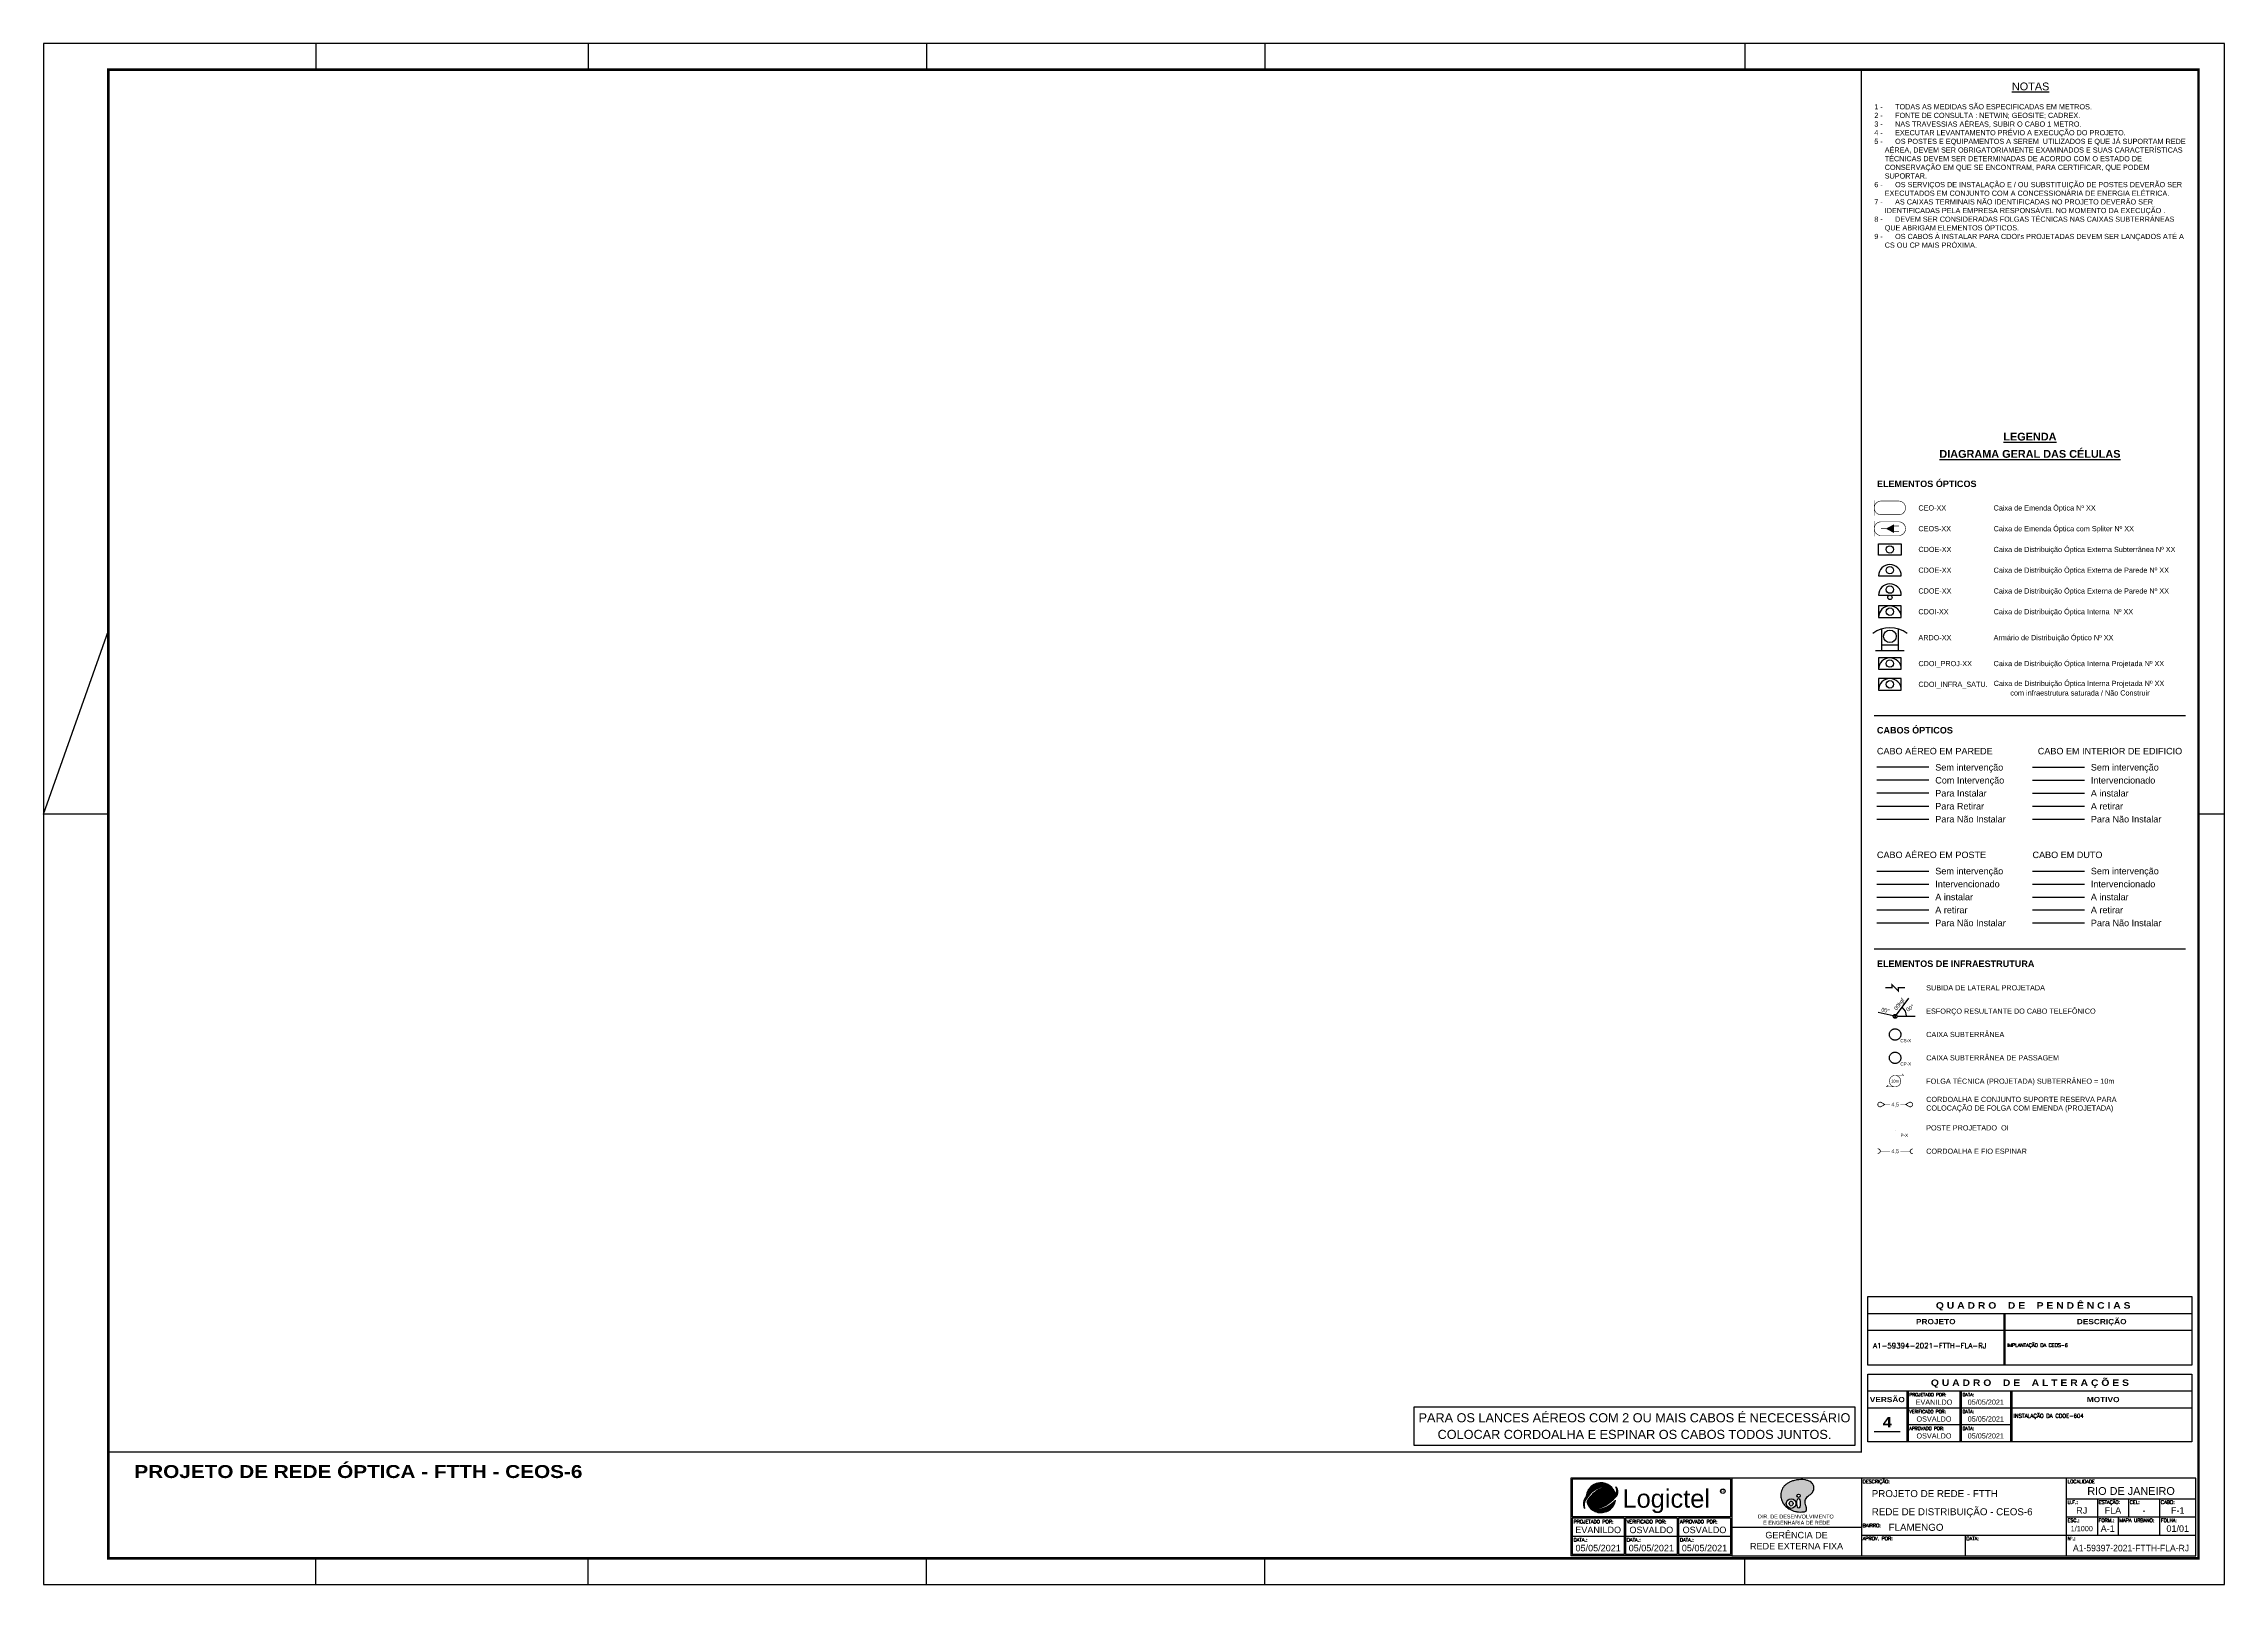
# Model space of a CAD drawing. Extents: x 255 to 1836, y -45 to 1302.
# Drawn here: x 1003.103 to 1003.944, y 714.462 to 715.056 of the extents above; entities that cross this region are included whole.
import ezdxf
from ezdxf.enums import TextEntityAlignment as Align

# ---------------------------------------------------------------- set-up
doc = ezdxf.new("R2010")
doc.units = 0
for name, pattern in [('DASHED', [0.75, 0.5, -0.25]), ('DIVIDE', [1.25, 0.5, -0.25, 0, -0.25, 0, -0.25]), ('DOT', [0.25, 0, -0.25]), ('PHANTOM2', [1.25, 0.625, -0.125, 0.125, -0.125, 0.125, -0.125])]:
    doc.linetypes.add(name, pattern=pattern)
for name, color, linetype in [('10.3 - Caixas Subterrâneas', 1, 'Continuous'), ('20.1 - CEO', 1, 'Continuous'), ('20.2 - CEOS', 1, 'Continuous'), ('20.3 - CDOE - Fachada', 1, 'Continuous'), ('20.3 - CDOE - Poste', 1, 'Continuous'), ('20.3 - CDOE - Subterrânea', 1, 'Continuous'), ('20.4 - CDOI', 1, 'Continuous'), ('20.5 - ARDO', 1, 'Continuous'), ('30.1 - Cabo Subterrâneo', 1, 'Continuous'), ('30.2 - Cabo Aéreo - Poste', 1, 'FENCELINE1'), ('30.3 - Cabo Aéreo - Parede', 1, 'DIVIDE'), ('30.4 - Cabo em Interior do edifício', 1, 'DOT'), ('40.1 - Folga Técnica', 1, 'Continuous'), ('40.2 - Subida Lateral', 5, 'Continuous'), ('70.0 - Formato', 7, 'Continuous')]:
    doc.layers.add(name, color=color, linetype=linetype)
doc.layers.add('40.3 - Cordoalha - Suporte', color=7, linetype='Continuous', lineweight=25)
doc.layers.add('Postes', color=1, linetype='Continuous', lineweight=0)
doc.styles.add('ARIAL', font='arial.ttf')
doc.styles.add('HMS', font='ariblk.ttf')
doc.styles.add('NORMOGRAFO', font='arial.ttf')
doc.styles.add('ROMANS', font='romans')
doc.styles.get("Standard").update_dxf_attribs({"font": 'arial.ttf'})
doc.linetypes.add('FENCELINE1', pattern='A,0.25,-0.1,[133,ltypeshp.shx,S=0.1,R=0,X=-0.1,Y=0],-0.1,1', length=1.45)

# ---------------------------------------------------------------- blocks, each defined once
blk = doc.blocks.new('FORMATO A1')
at = {"layer": '70.0 - Formato'}
for p, q in [((-736, 594), (-736, 584)), ((-631, 594), (-631, 584)), ((-500.5, 594), (-500.5, 584)), ((-370, 594), (-370, 584)), ((-185, 594), (-185, 584)), ((-841, 297), (-816, 367.71)), ((-816, 297), (-841, 297)), ((0, 297), (-10, 297)), ((-736, 0), (-736, 10)), ((-631, 0), (-631, 10)), ((-500.5, 0), (-500.5, 10)), ((-370, 0), (-370, 10)), ((-185, 0), (-185, 10))]:
    blk.add_line(p, q, dxfattribs=at)
blk.add_lwpolyline([(-841, 0), (0, 0), (0, 594), (-841, 594)], close=True, dxfattribs=at)
at = {"layer": '70.0 - Formato', "const_width": 1}
blk.add_lwpolyline([(-10, 584), (-10, 10), (-816, 10), (-816, 584)], close=True, dxfattribs=at)
blk = doc.blocks.new('S_LOGO_OI')
h = blk.add_hatch(color=40)
edge = h.paths.add_edge_path()
edge.add_spline(control_points=[(2.67, 0.14), (2.37, -0.08), (1.9, -0.44), (1.59, -1.2), (1.65, -1.84), (1.76, -2.38), (1.94, -2.78), (1.98, -3.16), (2, -3.51), (1.86, -3.87), (1.4, -4.02), (0.78, -4.03), (0.01, -4.06), (-0.77, -3.89), (-1.51, -3.69), (-2.32, -3.31), (-3.12, -2.73), (-3.8, -1.98), (-4.12, -1.24), (-4.3, -0.75), (-4.47, -0.06), (-4.38, 0.94), (-3.95, 2.03), (-3.28, 2.72), (-2.69, 3.14), (-2.04, 3.52), (-1.33, 3.72), (-0.77, 3.9), (0.18, 4.01), (1.18, 4.09), (2.27, 3.81), (2.89, 3.56), (3.43, 3.17), (3.65, 2.71), (3.84, 2.16), (3.83, 1.63), (3.62, 1.06), (3.34, 0.66), (3.03, 0.35), (2.78, 0.22), (2.67, 0.14)], knot_values=[0, 0, 0, 0, 1.60434, 2.417191, 3.427595, 4.282808, 4.776746, 5.304182, 5.888771, 6.258406, 6.858137, 7.79129, 8.986195, 10.124242, 11.187857, 12.242908, 13.953784, 15.414161, 16.515391, 17.349188, 17.675853, 19.552021, 21.515531, 22.568638, 23.63245, 24.621084, 25.782718, 26.745347, 27.142653, 29.870543, 31.004649, 31.921532, 32.709589, 33.801391, 34.042471, 35.192333, 35.971461, 36.628871, 37.254359, 37.836911, 37.836911, 37.836911, 37.836911], degree=3, periodic=0)
h.paths.add_polyline_path([(0.41, 0, -1), (-0.41, 0, -1)], flags=16)
edge = h.paths.add_edge_path(flags=16)
edge.add_ellipse((0.01, -1.9), major_axis=(-0.02, 1.2), ratio=0.361305, start_angle=0, end_angle=360)
h.paths.add_polyline_path([(-0.63, -1.92, -1), (-3.04, -1.92, -1)], flags=16)
edge = h.paths.add_edge_path(flags=0)
edge.add_ellipse((-1.84, -1.92), major_axis=(0, 0.619), ratio=0.758294, start_angle=0, end_angle=360)
at = {"color": 40}
for centre, radius in [((0, 0), 0.411), ((-1.84, -1.92), 1.2)]:
    blk.add_circle(centre, radius, dxfattribs=at)
blk.add_ellipse((-1.84, -1.92), major_axis=(0, 0.619), ratio=0.758294, start_param=-3.141592653589792, end_param=3.141592653589792, dxfattribs=at)
blk.add_ellipse((0.01, -1.9), major_axis=(-0.02, 1.2), ratio=0.361305, dxfattribs=at)
at = {"color": 40, "start_tangent": (-0.800898, -0.598801), "end_tangent": (-0.800898, -0.598801)}
blk.add_spline([(2.67, 0.14), (1.86, -0.64), (1.65, -1.17), (1.67, -1.87), (1.8, -2.46), (1.92, -2.78), (1.98, -3.15), (1.97, -3.55), (1.86, -3.79), (1.48, -3.97), (0.83, -4.03), (0, -4.02), (-0.79, -3.88), (-1.5, -3.67), (-2.17, -3.36), (-3.14, -2.66), (-3.81, -1.88), (-4.14, -1.18), (-4.33, -0.63), (-4.38, -0.41), (-4.32, 0.9), (-3.77, 2.16), (-3.27, 2.7), (-2.67, 3.14), (-2.06, 3.48), (-1.29, 3.74), (-0.64, 3.91), (-0.36, 3.95), (1.54, 3.97), (2.32, 3.78), (2.9, 3.52), (3.34, 3.18), (3.72, 2.52), (3.77, 2.36), (3.78, 1.56), (3.59, 1.04), (3.33, 0.67), (3.01, 0.36), (2.67, 0.14)], degree=3, dxfattribs=at)
blk = doc.blocks.new('CARIMBO_FTTH')
at = {"layer": '70.0 - Formato'}
for p, q in [((-190, 41), (-252, 41)), ((-252, 40.99), (-252, 11)), ((-251.5, 40.5), (-251.5, 26)), ((-190.5, 40.5), (-251.5, 40.5)), ((-190.5, 40.5), (-190.5, 26)), ((-140, 41), (-140, 11)), ((-61, 41), (-61, 11)), ((-190.5, 26), (-251.5, 26)), ((-251.5, 25.5), (-251.5, 11.5)), ((-231.5, 25.5), (-251.5, 25.5)), ((-231.5, 25.5), (-231.5, 11.5)), ((-211, 25.5), (-231, 25.5)), ((-231, 25.5), (-231, 11.5)), ((-211, 25.5), (-211, 11.5)), ((-210.5, 25.5), (-210.5, 11.5)), ((-190.5, 25.5), (-210.5, 25.5)), ((-190.5, 25.5), (-190.5, 11.5)), ((-61, 33), (-11, 33)), ((-61, 26), (-11, 26)), ((-49, 33), (-49, 19)), ((-41, 26), (-41, 19)), ((-37, 33), (-37, 26)), ((-25, 33), (-25, 19)), ((-231.5, 18.5), (-251.5, 18.5)), ((-211, 18.5), (-231, 18.5)), ((-190.5, 18.5), (-210.5, 18.5)), ((-190, 22), (-140, 22)), ((-140, 19), (-61, 19)), ((-100, 19), (-100, 11)), ((-61, 19), (-11, 19)), ((-190, 11), (-252, 11)), ((-231.5, 11.5), (-251.5, 11.5)), ((-211, 11.5), (-231, 11.5)), ((-190.5, 11.5), (-210.5, 11.5))]:
    blk.add_line(p, q, dxfattribs=at)
blk.add_lwpolyline([(-11, 41), (-190, 41), (-190, 11), (-11, 11)], close=True, dxfattribs=at)
at = {"layer": '70.0 - Formato', "color": 5}
blk.add_circle((-193.42, 35.93), 0.862, dxfattribs=at)
for centre, radius, start, end in [((-243.02, 31.14), 4.15, 138.8731, 206.316), ((-245.28, 32.69), 1.21, 98.92595, 194.21747), ((-237.94, 28.16), 10, 96.05872, 145.27634), ((-236.28, 26.84), 11.58, 103.56236, 148.40623), ((-245.48, 32.8), 1.32, 82.28724, 115.57828), ((-245.28, 32.69), 1.71, 82.7718, 107.68631), ((-245.28, 32.69), 1.96, 77.98073, 98.11627), ((-245.28, 32.69), 2.21, 74.21614, 91.06761), ((-245.28, 32.69), 2.46, 71.12943, 85.63965), ((-245.28, 32.69), 2.7, 68.51647, 81.23623), ((-245.28, 32.69), 2.95, 66.24868, 77.53409), ((-245.28, 32.69), 3.2, 64.24059, 74.33782), ((-245.28, 32.69), 3.45, 62.433, 71.52048), ((-245.28, 32.69), 3.7, 60.78348, 68.99523), ((-245.28, 32.69), 3.94, 59.26076, 66.70029), ((-249.66, 46.36), 18.8, 289.03257, 322.01754), ((-246.78, 44.18), 15.92, 281.7955, 319.3124), ((-245.28, 32.69), 4.19, 57.84128, 64.59031), ((-245.28, 32.69), 4.44, 56.53098, 62.63114), ((-245.28, 32.69), 4.69, 55.28748, 60.7965), ((-245.28, 32.69), 4.94, 54.05632, 59.06577), ((-245.28, 32.69), 5.18, 52.95247, 57.42255), ((-245.28, 32.69), 5.43, 51.81368, 55.85358), ((-245.28, 32.69), 5.68, 50.73829, 54.34802), ((-245.28, 32.69), 5.93, 49.69602, 52.8969), ((-245.28, 32.69), 6.18, 48.67128, 51.49271), ((-245.28, 32.69), 6.43, 47.67291, 50.12912), ((-245.28, 32.69), 6.67, 46.69463, 48.80072), ((-240.42, 33.4), 5.75, 14.04556, 92.82305), ((-245.28, 32.69), 7.91, 42.08175, 54.59364), ((-245.28, 32.69), 6.92, 45.73559, 47.50287), ((-245.28, 32.69), 7.17, 44.79771, 46.23155), ((-245.28, 32.69), 8.16, 41.19637, 52.27311), ((-245.28, 32.69), 7.42, 43.88002, 44.98324), ((-245.28, 32.69), 8.41, 38.51667, 49.86832), ((-245.28, 32.69), 7.67, 42.98029, 43.75485), ((-245.28, 32.69), 8.66, 37.61933, 47.36074), ((-245.28, 32.69), 7.91, 40.34657, 42.07999), ((-236.48, 25.82), 12.31, 93.02599, 103.02532), ((-245.28, 32.69), 8.16, 39.42527, 41.19354), ((-234.61, 25.29), 13.07, 101.10647, 109.92768), ((-245.28, 32.69), 7.91, 349.38749, 38.13745), ((-245.28, 32.69), 8.91, 36.7319, 44.72629), ((-245.28, 32.69), 8.16, 351.21745, 37.54521), ((-245.28, 32.69), 8.41, 352.96142, 36.95211), ((-245.28, 32.69), 9.15, 35.85319, 41.93242), ((-245.28, 32.69), 8.66, 354.62903, 36.35798), ((-245.28, 32.69), 8.91, 356.22849, 35.76267), ((-245.28, 32.69), 9.4, 34.98212, 38.93275), ((-245.28, 32.69), 9.15, 357.76689, 35.16603), ((-245.28, 32.69), 9.4, 359.25035, 34.5679), ((-245.28, 32.69), 9.65, 34.11768, 35.65687), ((-245.28, 32.69), 9.65, 0.6842, 33.96813), ((-245.28, 32.69), 9.9, 2.07315, 31.98748), ((-245.28, 32.69), 10.15, 3.42132, 27.69919), ((-245.28, 32.69), 10.4, 4.73239, 22.22709), ((-245.28, 32.69), 10.64, 5.98442, 12.01606), ((-236.77, 36.31), 2.46, 321.50163, 32.2059), ((-236.5, 35.72), 2.63, 312.59994, 46.45436), ((-245.28, 32.69), 10.89, 7.10461, 12.57708), ((-245.28, 32.69), 11.14, 8.46711, 14.15122), ((-245.28, 32.69), 11.39, 10.17296, 16.2532), ((-245.28, 32.69), 11.64, 12.4736, 19.75702), ((-245.28, 32.69), 11.88, 16.73843, 21.24846), ((-245.28, 32.69), 2.46, 219.75513, 228.77221), ((-245.28, 32.69), 2.21, 212.06984, 224.24529), ((-245.28, 32.69), 2.7, 226.29546, 232.85438), ((-245.28, 32.69), 2.95, 232.07791, 236.62253), ((-245.28, 32.69), 1.96, 202.51291, 219.06934), ((-245.28, 32.69), 3.2, 237.33604, 240.16542), ((-245.28, 32.69), 1.71, 189.38218, 212.90009), ((-242.74, 30.5), 4.17, 144.48319, 196.79653), ((-245.28, 32.69), 3.45, 242.22339, 243.54643), ((-245.28, 32.69), 1.46, 165.1628, 205.09296), ((-245.28, 32.69), 0.966, 116.98189, 175.69632), ((-245.28, 32.69), 4.69, 303.62137, 308.86235), ((-245.28, 32.69), 4.94, 311.19565, 317.37368), ((-240.44, 33.4), 5.74, 258.78034, 349.96536), ((-245.28, 32.69), 5.18, 317.0217, 323.59964), ((-245.28, 32.69), 5.43, 321.8309, 328.55441), ((-245.28, 32.69), 5.68, 325.95546, 332.70736), ((-245.28, 32.69), 5.93, 329.58093, 336.37854), ((-245.28, 32.69), 6.18, 332.82383, 339.61454), ((-245.28, 32.69), 6.43, 335.7631, 342.54815), ((-245.28, 32.69), 6.67, 338.45517, 345.21739), ((-245.28, 32.69), 6.92, 340.942, 347.64311), ((-245.28, 32.69), 8.16, 324.47858, 342.88604), ((-245.28, 32.69), 7.17, 343.25575, 349.89346), ((-245.28, 32.69), 8.41, 326.89867, 344.74153), ((-245.28, 32.69), 7.42, 345.42171, 351.97126), ((-245.28, 32.69), 8.66, 329.42344, 346.53252), ((-245.28, 32.69), 7.67, 347.46012, 353.86131), ((-243.84, 41.2), 12.63, 300.21657, 315.82674), ((-245.28, 32.69), 8.91, 332.07762, 348.26615), ((-245.28, 32.69), 9.15, 334.89486, 349.94865), ((-245.28, 32.69), 9.4, 337.92321, 351.58544), ((-245.28, 32.69), 9.65, 341.23623, 353.18135), ((-245.28, 32.69), 9.9, 344.95765, 354.74066), ((-245.28, 32.69), 10.15, 349.32924, 356.26718), ((-245.28, 32.69), 10.4, 354.97934, 357.76436)]:
    blk.add_arc(centre, radius, start, end, dxfattribs=at)
at = {"layer": '70.0 - Formato', "color": 140}
for centre, radius, start, end in [((-240.42, 33.4), 5.75, 148.98494, 175.25702), ((-245.28, 32.69), 2.46, 85.76565, 105.03974), ((-245.28, 32.69), 2.7, 81.3448, 101.6508), ((-245.28, 32.69), 2.95, 77.62943, 98.59797), ((-245.28, 32.69), 3.2, 74.42267, 95.79516), ((-245.28, 32.69), 3.45, 71.59676, 93.18231), ((-245.28, 32.69), 2.21, 268.00945, 52.49188), ((-245.28, 32.69), 2.46, 271.66038, 51.7312), ((-245.28, 32.69), 2.7, 274.91661, 51.00898), ((-245.28, 32.69), 2.95, 277.88715, 50.31532), ((-245.28, 32.69), 3.2, 280.64568, 49.64341), ((-245.28, 32.69), 3.45, 283.24412, 48.98835), ((-234.61, 25.29), 13.07, 129.11022, 136.64861), ((-240.73, 33.07), 5.3, 209.19566, 227.76383)]:
    blk.add_arc(centre, radius, start, end, dxfattribs=at)
at = {"layer": '70.0 - Formato', "color": 4}
for centre, radius, start, end in [((-245.48, 32.8), 1.32, 117.18456, 120.02506), ((-245.28, 32.69), 1.71, 109.02661, 118.95243), ((-245.28, 32.69), 1.96, 98.30485, 113.41588), ((-245.28, 32.69), 2.21, 91.21808, 108.8936), ((-234.61, 25.29), 13.07, 136.72516, 149.72851), ((-245.28, 32.69), 1.21, 243.43363, 56.39847), ((-245.28, 32.69), 1.46, 252.3064, 55.20363), ((-245.28, 32.69), 1.71, 258.73162, 54.19665), ((-245.28, 32.69), 1.96, 263.79405, 53.30587), ((-240.73, 33.07), 5.3, 193.01014, 209.09156), ((-245.28, 32.69), 0.966, 232.59436, 57.9267), ((-245.28, 32.69), 0.718, 230.38476, 60.13629), ((-245.28, 32.69), 0.47, 226.40042, 64.12064), ((-245.28, 32.69), 0.222, 214.39803, 76.12302)]:
    blk.add_arc(centre, radius, start, end, dxfattribs=at)
at = {"layer": '70.0 - Formato', "color": 150}
for centre, radius, start, end in [((-240.42, 33.4), 5.75, 124.82176, 148.69363), ((-245.28, 32.69), 3.7, 69.06432, 90.716), ((-245.28, 32.69), 3.94, 66.76326, 88.36385), ((-245.28, 32.69), 4.19, 64.64798, 86.10106), ((-245.28, 32.69), 4.44, 62.68415, 83.90814), ((-245.28, 32.69), 4.69, 60.84536, 81.76941), ((-245.28, 32.69), 4.94, 59.11093, 79.67196), ((-245.28, 32.69), 3.7, 285.72041, 48.34657), ((-245.28, 32.69), 5.18, 57.46437, 77.6049), ((-245.28, 32.69), 3.94, 288.10312, 47.71538), ((-245.28, 32.69), 5.43, 55.89236, 75.5588), ((-245.28, 32.69), 4.19, 290.41444, 47.09269), ((-245.28, 32.69), 4.44, 292.67205, 46.47691), ((-236.48, 25.82), 12.31, 114.67771, 122.93533), ((-234.61, 25.29), 13.07, 120.23021, 128.99456), ((-245.28, 32.69), 4.44, 56.14245, 56.49369), ((-245.28, 32.69), 4.69, 54.68329, 55.24821), ((-245.28, 32.69), 4.94, 53.30833, 54.02573), ((-245.28, 32.69), 4.69, 308.95332, 45.86672), ((-245.28, 32.69), 5.18, 52.00473, 52.86236), ((-245.28, 32.69), 5.43, 50.76208, 51.73729), ((-245.28, 32.69), 4.94, 317.46455, 45.2611), ((-245.28, 32.69), 5.18, 323.61274, 44.65918), ((-245.28, 32.69), 5.43, 328.58971, 44.06027), ((-240.73, 33.07), 5.3, 227.96961, 237.90423), ((-243.84, 41.2), 12.63, 271.35467, 286.40042), ((-240.44, 33.4), 5.74, 237.21606, 258.63121), ((-245.28, 32.69), 4.69, 294.82819, 299.24464), ((-245.28, 32.69), 4.94, 296.93676, 305.02573), ((-245.28, 32.69), 5.18, 299.01452, 309.88709), ((-245.28, 32.69), 5.43, 301.07099, 314.10912), ((-245.28, 32.69), 5.68, 303.11464, 317.8567), ((-245.28, 32.69), 5.93, 305.15316, 321.23671)]:
    blk.add_arc(centre, radius, start, end, dxfattribs=at)
at = {"layer": '70.0 - Formato', "color": 160}
for centre, radius, start, end in [((-240.42, 33.4), 5.75, 93.34911, 124.54914), ((-245.28, 32.69), 5.68, 54.38402, 73.52533), ((-245.28, 32.69), 5.93, 52.93033, 71.49687), ((-245.28, 32.69), 6.18, 51.52376, 69.46629), ((-245.28, 32.69), 6.43, 50.15796, 67.42673), ((-245.28, 32.69), 6.67, 48.82748, 65.37136), ((-245.28, 32.69), 6.92, 47.52769, 63.29318), ((-245.28, 32.69), 7.17, 46.25454, 61.18482), ((-245.28, 32.69), 5.68, 49.57183, 50.70419), ((-236.48, 25.82), 12.31, 103.18607, 114.61923), ((-245.28, 32.69), 7.42, 45.0045, 59.03829), ((-245.28, 32.69), 5.93, 48.42692, 49.64752), ((-245.28, 32.69), 6.18, 47.32144, 48.63493), ((-234.61, 25.29), 13.07, 110.0066, 120.09844), ((-245.28, 32.69), 5.68, 332.78353, 43.46375), ((-245.28, 32.69), 7.67, 43.77447, 56.84465), ((-245.28, 32.69), 6.43, 46.25039, 47.64592), ((-245.28, 32.69), 5.93, 336.44189, 42.86913), ((-245.28, 32.69), 6.67, 45.20952, 46.68949), ((-245.28, 32.69), 6.18, 339.69828, 42.27597), ((-245.28, 32.69), 6.43, 342.61239, 41.68387), ((-245.28, 32.69), 6.92, 44.19522, 45.73293), ((-245.28, 32.69), 6.67, 345.24776, 41.09253), ((-245.28, 32.69), 7.17, 43.20433, 44.79555), ((-245.28, 32.69), 6.92, 347.6752, 40.50162), ((-245.28, 32.69), 7.42, 42.23413, 43.87897), ((-245.28, 32.69), 7.17, 349.92412, 39.91089), ((-245.28, 32.69), 7.67, 41.28224, 42.9791), ((-245.28, 32.69), 7.42, 352.04811, 39.3201), ((-245.28, 32.69), 7.67, 354.01904, 38.72902), ((-245.28, 32.69), 6.18, 307.19376, 324.32315), ((-245.28, 32.69), 6.43, 309.24341, 327.16973), ((-245.28, 32.69), 6.67, 311.30902, 329.81683), ((-245.28, 32.69), 6.92, 313.39768, 332.29569), ((-243.84, 41.2), 12.63, 286.44165, 300.06937), ((-245.28, 32.69), 7.17, 315.51688, 334.63102), ((-245.28, 32.69), 7.42, 317.67474, 336.84274), ((-245.28, 32.69), 7.67, 319.88035, 338.94715), ((-245.28, 32.69), 7.91, 322.14417, 340.9578)]:
    blk.add_arc(centre, radius, start, end, dxfattribs=at)
at = {"layer": '70.0 - Formato', "color": 0, "xscale": 1.55, "yscale": 1.55, "zscale": 1.55}
blk.add_blockref('S_LOGO_OI', (-164.23, 34.15), dxfattribs=at)
at = {"layer": '70.0 - Formato', "color": 5, "linetype": 'DASHED', "style": 'NORMOGRAFO'}
blk.add_text('Logictel', height=7.018, dxfattribs=at).set_placement((-232.14, 29.57))
at = {"layer": '70.0 - Formato', "color": 5, "linetype": 'DASHED'}
blk.add_text('R', height=1.12, dxfattribs=at).set_placement((-193.42, 35.93), align=Align.MIDDLE_CENTER)
at = {"layer": '70.0 - Formato', "style": 'ROMANS'}
for s, p in [('DESCRIÇÃO:', (-139.5, 38.99)), ('LOCALIDADE', (-60.5, 39)), ('U.F.:', (-60.5, 31)), ('ESC.:', (-60.5, 24)), ('ESTAÇÃO:', (-48.5, 31)), ('FORM.:', (-48.5, 24)), ('MAPA URBANO:', (-40.5, 24)), ('CEL:', (-36.5, 31)), ('CABO:', (-24.5, 31)), ('FOLHA:', (-24.5, 24)), ('PROJETADO POR:', (-251, 23.5)), ('DATA.:', (-251, 16.5)), ('VERIFICADO POR:', (-230.5, 23.5)), ('DATA.:', (-230.5, 16.5)), ('APROVADO POR:', (-210, 23.5)), ('DATA.:', (-210, 16.5)), ('APROV. POR:', (-139.5, 17)), ('BAIRRO:', (-139.5, 22)), ('DATA:', (-99.5, 17)), ('Nº.:', (-60.5, 17))]:
    blk.add_text(s, height=1.35, dxfattribs=at).set_placement(p)
at = {"layer": '70.0 - Formato', "style": 'NORMOGRAFO'}
for s, p in [('DIR. DE DESENVOLVIMENTO ', (-165, 25.4)), ('E ENGENHARIA DE REDE', (-165, 23))]:
    blk.add_text(s, height=1.5, dxfattribs=at).set_placement(p, align=Align.CENTER)
blk.add_text('GERÊNCIA DE', height=2.5, dxfattribs=at).set_placement((-165, 17), align=Align.BOTTOM_CENTER)
blk.add_text('REDE EXTERNA FIXA', height=2.5, dxfattribs=at).set_placement((-165, 16), align=Align.TOP_CENTER)
at = {"layer": '70.0 - Formato', "color": 7, "style": 'NORMOGRAFO', "flags": 8}
for tag, p in [('TITULO_1', (-136, 35)), ('TITULO_2', (-136, 28)), ('BAIRRO', (-129.5, 22))]:
    blk.add_attdef(tag, text='', height=2.7, dxfattribs=at).set_placement(p, align=Align.MIDDLE_LEFT)
for tag, height, p in [('LOCALIDADE', 3, (-36, 36)), ('UF', 2.5, (-55, 28.5)), ('SIGLA', 2.5, (-43, 28.5)), ('CELULA', 2.5, (-31, 28.5)), ('CABO', 2.5, (-18, 28.5)), ('PROJETISTA', 2.5, (-241.5, 21)), ('VERIFICADOR', 2.5, (-221, 21)), ('APROVACAO', 2.5, (-200.5, 21)), ('ESC', 2, (-55, 21.5)), ('FORMATO', 2.5, (-45, 21.5)), ('MUB', 2.5, (-33, 21.5)), ('FOLHA', 2.5, (-18, 21.5)), ('DATA_PROJ', 2.5, (-241.5, 14)), ('DATA_VERIF', 2.5, (-221, 14)), ('DATA_APROV', 2.5, (-200.5, 14))]:
    blk.add_attdef(tag, text='', height=height, dxfattribs=at).set_placement(p, align=Align.MIDDLE_CENTER)
at = {"layer": '70.0 - Formato', "color": 7, "style": 'NORMOGRAFO', "width": 0.95, "flags": 8}
blk.add_attdef('DESENHO', text='', height=2.5, dxfattribs=at).set_placement((-36, 14), align=Align.MIDDLE_CENTER)
blk = doc.blocks.new('QUADRO_REV')
at = {"layer": '70.0 - Formato'}
for p, q in [((-12.5, 74.5), (-137.5, 74.5)), ((-137.5, 68), (-12.5, 68)), ((-122.5, 74.5), (-122.5, 55)), ((-122, 74.5), (-122, 55)), ((-102, 74.5), (-102, 55)), ((-101.5, 74.5), (-101.5, 55)), ((-82.5, 74.5), (-82.5, 55)), ((-82, 74.5), (-82, 55)), ((-102, 61.5), (-122, 61.5)), ((-82.49, 61.5), (-101.5, 61.5))]:
    blk.add_line(p, q, dxfattribs=at)
at = {"layer": '70.0 - Formato', "color": 7}
blk.add_line((-135, 59), (-125, 59), dxfattribs=at)
at = {"layer": '70.0 - Formato'}
blk.add_lwpolyline([(-137.5, 55), (-137.5, 81), (-12.5, 81), (-12.5, 55)], close=True, dxfattribs=at)
at = {"layer": '70.0 - Formato', "color": 0}
blk.add_lwpolyline([(-82, 68), (-12.5, 68), (-12.5, 55), (-82, 55)], close=True, dxfattribs=at)
at = {"layer": '70.0 - Formato', "style": 'HMS'}
for s, height, p in [('Q U A D R O    D E    A L T E R A Ç Õ E S', 2.5, (-75, 77.75)), ('VERSÃO', 2, (-130, 71.25)), ('MOTIVO', 2, (-46.75, 71.25))]:
    blk.add_text(s, height=height, dxfattribs=at).set_placement(p, align=Align.MIDDLE_CENTER)
at = {"layer": '70.0 - Formato', "style": 'ROMANS'}
for s, p in [('PROJETADO POR:', (-121.5, 72.5)), ('DATA:', (-101, 72.5)), ('VERIFICADO POR:', (-121.5, 66)), ('APROVADO POR:', (-121.5, 59.5)), ('DATA:', (-101, 66)), ('DATA:', (-101, 59.5))]:
    blk.add_text(s, height=1.25, dxfattribs=at).set_placement(p)
at = {"layer": '70.0 - Formato', "color": 7, "style": 'NORMOGRAFO', "flags": 8}
for tag, p in [('PROJETISTA', (-112, 70.25)), ('DATA_PROJ', (-92, 70.25)), ('VERIFICADOR', (-112, 63.75)), ('DATA_VERIF', (-92, 63.75)), ('APROVACAO', (-112, 57.25)), ('DATA_APROV', (-92, 57.25))]:
    blk.add_attdef(tag, text='', height=2, dxfattribs=at).set_placement(p, align=Align.MIDDLE_CENTER)
at = {"layer": '70.0 - Formato', "style": 'HMS', "flags": 8}
blk.add_attdef('VERSAO', text='', height=4, dxfattribs=at).set_placement((-130, 62.5), align=Align.MIDDLE_CENTER)
at = {"layer": '70.0 - Formato', "style": 'ROMANS', "flags": 8}
blk.add_attdef('MOTIVO_001', (-81.29, 64.21), '', height=1.5, dxfattribs=at)
blk = doc.blocks.new('S_CEO')
at = {"color": 0, "const_width": 0.1}
blk.add_lwpolyline([(2.75, -1.35), (2.75, 0, 0.414214), (1.55, 1.2), (-1.55, 1.2, 1), (-1.55, -1.2), (1.55, -1.2, 0.414214), (2.75, 0), (2.75, 1.35)], format="xyb", dxfattribs=at)
blk = doc.blocks.new('S_CEOS')
at = {"color": 0, "const_width": 0.1}
blk.add_lwpolyline([(2.75, -1.35), (2.75, 0, 0.414214), (1.55, 1.2), (-1.55, 1.2, 1), (-1.55, -1.2), (1.55, -1.2, 0.414214), (2.75, 0), (2.75, 1.35)], format="xyb", dxfattribs=at)
for points in [[(-0.7, 0.45), (-1.6, 0.45)], [(-0.7, 0), (1.55, 0)], [(-0.7, -0.45), (-1.6, -0.45)]]:
    blk.add_lwpolyline(points, dxfattribs=at)
at = {"color": 0}
blk.add_lwpolyline([(0.7, 0, 0, 1.5, 0), (-0.7, 0, 1.47, 1.47, 0)], format="xyseb", dxfattribs=at)
blk = doc.blocks.new('S_CDOE_F')
at = {"color": 0}
blk.add_lwpolyline([(-2, 0), (2, 0, 1)], format="xyb", close=True, dxfattribs=at)
blk.add_circle((0, 1), 0.65, dxfattribs=at)
blk = doc.blocks.new('S_CDOE_P')
at = {"color": 0}
blk.add_lwpolyline([(-2, 0.375), (2, 0.375, 1)], format="xyb", close=True, dxfattribs=at)
for centre, radius in [((0, 1.375), 0.65), ((0, 1.375), 0.65), ((0, 0), 0.375)]:
    blk.add_circle(centre, radius, dxfattribs=at)
blk = doc.blocks.new('S_CDOE_S')
at = {"color": 0}
blk.add_lwpolyline([(-1, 2), (1, 2), (1, -2), (-1, -2)], close=True, dxfattribs=at)
blk.add_circle((0, 0), 0.65, dxfattribs=at)
blk = doc.blocks.new('S_CDOI')
at = {"color": 0}
blk.add_lwpolyline([(-2, -1), (2, -1), (2, 1), (-2, 1)], close=True, dxfattribs=at)
blk.add_circle((0, 0), 0.65, dxfattribs=at)
blk.add_arc((0, -1), 2, 0, 180, dxfattribs=at)
blk = doc.blocks.new('S_ARDO')
for p, q in [((-1.5, 1), (1.5, 1)), ((-2.5, 0), (2.5, 0))]:
    blk.add_line(p, q)
at = {"color": 0}
blk.add_lwpolyline([(-1.5, 3.77), (-1.5, 0), (1.5, 0), (1.5, 3.77)], dxfattribs=at)
blk.add_circle((0, 2.5), 1.1, dxfattribs=at)
blk.add_arc((0, -1), 5, 53.1301, 126.8699, dxfattribs=at)
blk = doc.blocks.new('MHMX')
at = {"layer": '10.3 - Caixas Subterrâneas', "linetype": 'PHANTOM2'}
blk.add_circle((0, 0), 1, dxfattribs=at)
blk = doc.blocks.new('S_FOLGA')
at = {"color": 0, "const_width": 0.1}
for points in [[(0, 1, -1), (0, -1), (-1.5, -1), (-1.2, -0.7)], [(0, -1, -1), (0, 1), (1.5, 1), (1.2, 1.3)]]:
    blk.add_lwpolyline(points, format="xyb", dxfattribs=at)
blk = doc.blocks.new('pole_pole')
at = {"layer": 'Postes', "color": 1, "linetype": 'PHANTOM2'}
blk.add_lwpolyline([(0, 0), (0, 0)], dxfattribs=at)
blk.add_lwpolyline([(0, 0), (0, 0)], dxfattribs=at)
at = {"layer": 'Postes', "color": 1}
blk.add_circle((0, 0), 0.00000987, dxfattribs=at)
blk = doc.blocks.new('S_ESPINAR')
at = {"const_width": 0.15}
blk.add_lwpolyline([(0.18, 0.39, -1.732051), (0.18, -0.39), (-0.5, 0)], format="xyb", close=True, dxfattribs=at)
blk = doc.blocks.new('S_SUPORTE')
at = {"color": 0, "const_width": 0.1}
blk.add_lwpolyline([(0, 0), (-1, 0)], dxfattribs=at)
at = {"color": 0}
blk.add_lwpolyline([(0.52, 0.4, 0.15, 0.15, 1.175638), (0.48, -0.45, 0.139, 0.139, 0)], format="xyseb", dxfattribs=at)
blk = doc.blocks.new('LEGENDA')
at = {"layer": '30.1 - Cabo Subterrâneo', "color": 7, "ltscale": 5}
blk.add_line((-74, 275), (-54, 275), dxfattribs=at)
at = {"layer": '30.1 - Cabo Subterrâneo', "color": 5, "ltscale": 5}
blk.add_line((-74, 270), (-54, 270), dxfattribs=at)
at = {"layer": '30.1 - Cabo Subterrâneo', "color": 1, "ltscale": 5}
blk.add_line((-74, 265), (-54, 265), dxfattribs=at)
at = {"layer": '30.1 - Cabo Subterrâneo', "color": 3, "ltscale": 5}
blk.add_line((-74, 260), (-54, 260), dxfattribs=at)
at = {"layer": '30.1 - Cabo Subterrâneo', "color": 6, "ltscale": 5}
blk.add_line((-74, 255), (-54, 255), dxfattribs=at)
at = {"layer": '30.2 - Cabo Aéreo - Poste', "color": 7, "ltscale": 5}
blk.add_line((-134, 275), (-114, 275), dxfattribs=at)
at = {"layer": '30.2 - Cabo Aéreo - Poste', "color": 5, "ltscale": 5}
blk.add_line((-134, 270), (-114, 270), dxfattribs=at)
at = {"layer": '30.2 - Cabo Aéreo - Poste', "color": 1, "ltscale": 5}
blk.add_line((-134, 265), (-114, 265), dxfattribs=at)
at = {"layer": '30.2 - Cabo Aéreo - Poste', "color": 3, "ltscale": 5}
blk.add_line((-134, 260), (-114, 260), dxfattribs=at)
at = {"layer": '30.2 - Cabo Aéreo - Poste', "color": 6, "ltscale": 5}
blk.add_line((-134, 255), (-114, 255), dxfattribs=at)
at = {"layer": '30.3 - Cabo Aéreo - Parede', "color": 7, "ltscale": 5}
blk.add_lwpolyline([(-114, 315), (-134, 315)], dxfattribs=at)
at = {"layer": '30.3 - Cabo Aéreo - Parede', "color": 5, "ltscale": 5}
blk.add_lwpolyline([(-114, 310), (-134, 310)], dxfattribs=at)
at = {"layer": '30.3 - Cabo Aéreo - Parede', "color": 1, "ltscale": 5}
blk.add_lwpolyline([(-114, 305), (-134, 305)], dxfattribs=at)
at = {"layer": '30.3 - Cabo Aéreo - Parede', "color": 3, "ltscale": 5}
blk.add_lwpolyline([(-134, 300), (-114, 300)], dxfattribs=at)
at = {"layer": '30.3 - Cabo Aéreo - Parede', "color": 6, "ltscale": 5}
blk.add_lwpolyline([(-134, 295), (-114, 295)], dxfattribs=at)
at = {"layer": '30.4 - Cabo em Interior do edifício', "color": 7, "ltscale": 5}
blk.add_line((-74, 315), (-54, 315), dxfattribs=at)
at = {"layer": '30.4 - Cabo em Interior do edifício', "color": 5, "ltscale": 5}
blk.add_line((-74, 310), (-54, 310), dxfattribs=at)
at = {"layer": '30.4 - Cabo em Interior do edifício', "color": 1, "ltscale": 5}
blk.add_line((-74, 305), (-54, 305), dxfattribs=at)
at = {"layer": '30.4 - Cabo em Interior do edifício', "color": 3, "ltscale": 5}
blk.add_line((-74, 300), (-54, 300), dxfattribs=at)
at = {"layer": '30.4 - Cabo em Interior do edifício', "color": 6, "ltscale": 5}
blk.add_line((-74, 295), (-54, 295), dxfattribs=at)
at = {"layer": '40.2 - Subida Lateral', "const_width": 0.5}
blk.add_lwpolyline([(-123.21, 230), (-125.71, 230), (-125.71, 228.75), (-128.21, 231.25), (-128.21, 230), (-130.71, 230)], dxfattribs=at)
at = {"layer": '40.3 - Cordoalha - Suporte'}
for points, const_width in [([(-128.95, 185), (-131.45, 185)], 0.15), ([(-124.95, 185), (-122.45, 185)], 0.15), ([(-128.95, 167), (-132.2, 167)], 0.2), ([(-124.95, 167), (-121.7, 167)], 0.2)]:
    blk.add_lwpolyline(points, dxfattribs=dict(at, const_width=const_width))
at = {"layer": '70.0 - Formato'}
for p, q in [((-135, 335), (-15, 335)), ((-135, 245), (-15, 245))]:
    blk.add_line(p, q, dxfattribs=at)
at = {"layer": '70.0 - Formato', "color": 1}
for p, q in [((-127.69, 219.17), (-133.54, 220.53)), ((-127.49, 219.53), (-126.43, 218.48)), ((-126.43, 219.53), (-127.49, 218.47)), ((-126.51, 219.6), (-121.68, 225.98)), ((-126.21, 219), (-119.21, 219))]:
    blk.add_line(p, q, dxfattribs=at)
blk.add_circle((-126.96, 219), 0.75, dxfattribs=at)
at = {"layer": '70.0 - Formato', "color": 7}
blk.add_arc((-126.96, 219), 4.41, 359.96378, 52.8766, dxfattribs=at)
at = {"color": 0}
for name, p, xscale, yscale, zscale in [('S_ESPINAR', (-131.95, 185), -2, -2, -2), ('S_ESPINAR', (-121.95, 185), 2, 2, 2), ('S_SUPORTE', (-132.7, 167), -2, -2, -2), ('S_SUPORTE', (-121.2, 167), 2, 2, 2)]:
    blk.add_blockref(name, p, dxfattribs=dict(at, xscale=xscale, yscale=yscale, zscale=zscale))
at = {"xscale": 2.2, "yscale": 2.2, "zscale": 2.2}
blk.add_blockref('pole_pole', (-126.91, 175.08), dxfattribs=at)
at = {"layer": '10.3 - Caixas Subterrâneas', "xscale": 2.2, "yscale": 2.2, "zscale": 2.2}
for p in [(-127, 212), (-127, 203)]:
    blk.add_blockref('MHMX', p, dxfattribs=at)
at = {"layer": '20.1 - CEO', "xscale": -2.2, "yscale": -2.2, "zscale": -2.2}
blk.add_blockref('S_CEO', (-129, 415), dxfattribs=at)
at = {"layer": '20.2 - CEOS', "xscale": 2.2, "yscale": 2.2, "zscale": 2.2, "rotation": 180}
blk.add_blockref('S_CEOS', (-129, 407), dxfattribs=at)
at = {"layer": '20.3 - CDOE - Fachada', "xscale": 2.2, "yscale": 2.2, "zscale": 2.2}
blk.add_blockref('S_CDOE_F', (-129, 388.8), dxfattribs=at)
at = {"layer": '20.3 - CDOE - Poste', "xscale": 2.2, "yscale": 2.2, "zscale": 2.2}
blk.add_blockref('S_CDOE_P', (-129, 380.48), dxfattribs=at)
at = {"layer": '20.3 - CDOE - Subterrânea', "xscale": 2.2, "yscale": 2.2, "zscale": 2.2, "rotation": 270}
blk.add_blockref('S_CDOE_S', (-129, 399), dxfattribs=at)
at = {"layer": '20.4 - CDOI', "xscale": 2.2, "yscale": 2.2, "zscale": 2.2}
blk.add_blockref('S_CDOI', (-129, 375), dxfattribs=at)
at = {"layer": '20.4 - CDOI', "color": 8, "xscale": 2.2, "yscale": 2.2, "zscale": 2.2}
blk.add_blockref('S_CDOI', (-129, 355), dxfattribs=at)
at = {"layer": '20.4 - CDOI', "color": 6, "xscale": 2.2, "yscale": 2.2, "zscale": 2.2}
blk.add_blockref('S_CDOI', (-129, 347), dxfattribs=at)
at = {"layer": '20.5 - ARDO', "xscale": 2.2, "yscale": 2.2, "zscale": 2.2}
blk.add_blockref('S_ARDO', (-129, 360), dxfattribs=at)
at = {"layer": '40.1 - Folga Técnica', "xscale": 2.2, "yscale": 2.2, "zscale": 2.2}
blk.add_blockref('S_FOLGA', (-127, 194), dxfattribs=at)
at = {"style": 'ARIAL'}
blk.add_text('SUBIDA DE LATERAL PROJETADA ', height=2, dxfattribs=at).set_placement((-115, 230), align=Align.MIDDLE_LEFT)
at = {"color": 1, "style": 'ARIAL'}
blk.add_text('P-X', height=1.25, dxfattribs=at).set_placement((-124.91, 172.5))
at = {"layer": '10.3 - Caixas Subterrâneas', "color": 5, "style": 'ARIAL'}
for s, p in [('CS-X', (-124.96, 209)), ('CP-X', (-124.96, 200))]:
    blk.add_text(s, height=1.25, dxfattribs=at).set_placement(p)
at = {"layer": '40.1 - Folga Técnica', "style": 'ARIAL'}
blk.add_text('10m', height=1.15, dxfattribs=at).set_placement((-126.96, 194), align=Align.MIDDLE_CENTER)
at = {"layer": '40.3 - Cordoalha - Suporte', "style": 'ARIAL'}
for p in [(-126.95, 185), (-126.95, 167)]:
    blk.add_text('4,5', height=1.5, dxfattribs=at).set_placement(p, align=Align.MIDDLE_CENTER)
at = {"layer": '70.0 - Formato', "style": 'ARIAL'}
for s, height, p in [('CEO-XX', 2, (-118, 415)), ('Caixa de Emenda Óptica Nº XX ', 2, (-89, 415)), ('CEOS-XX', 2, (-118, 407)), ('Caixa de Emenda Óptica com Spliter Nº XX ', 2, (-89, 407)), ('CDOE-XX', 2, (-118, 399)), ('Caixa de Distribuição Óptica Externa Subterrânea Nº XX ', 2, (-89, 399)), ('CDOE-XX', 2, (-118, 391)), ('Caixa de Distribuição Óptica Externa de Parede Nº XX', 2, (-89, 391)), ('CDOE-XX', 2, (-118, 383)), ('Caixa de Distribuição Óptica Externa de Parede Nº XX', 2, (-89, 383)), ('CDOI-XX', 2, (-118, 375)), ('Caixa de Distribuição Óptica Interna  Nº XX', 2, (-89, 375)), ('ARDO-XX', 2, (-118, 365)), ('Armário de Distribuição Óptico Nº XX', 2, (-89, 365)), ('CDOI_PROJ-XX ', 2, (-118, 355)), ('Caixa de Distribuição Óptica Interna Projetada Nº XX ', 2, (-89, 355)), ('CDOI_INFRA_SATU.', 2, (-118, 347)), ('Sem intervenção', 2.5, (-111.5, 315)), ('Com Intervenção', 2.5, (-111.5, 310)), ('Sem intervenção', 2.5, (-51.5, 315)), ('Intervencionado', 2.5, (-51.5, 310)), ('Para Instalar', 2.5, (-111.5, 305)), ('A instalar', 2.5, (-51.5, 305)), ('Para Retirar', 2.5, (-111.5, 300)), ('Para Não Instalar', 2.5, (-111.5, 295)), ('A retirar', 2.5, (-51.5, 300)), ('Para Não Instalar', 2.5, (-51.5, 295)), ('Sem intervenção', 2.5, (-111.5, 275)), ('Intervencionado', 2.5, (-111.5, 270)), ('Sem intervenção', 2.5, (-51.5, 275)), ('Intervencionado', 2.5, (-51.5, 270)), ('A instalar', 2.5, (-111.5, 265)), ('A retirar', 2.5, (-111.5, 260)), ('A instalar', 2.5, (-51.5, 265)), ('A retirar', 2.5, (-51.5, 260)), ('Para Não Instalar', 2.5, (-111.5, 255)), ('Para Não Instalar', 2.5, (-51.5, 255)), ('ESFORÇO RESULTANTE DO CABO TELEFÔNICO', 2, (-115, 221)), ('CAIXA SUBTERRÂNEA ', 2, (-115, 212)), ('CAIXA SUBTERRÂNEA DE PASSAGEM ', 2, (-115, 203)), ('FOLGA TÉCNICA (PROJETADA) SUBTERRÂNEO = 10m ', 2, (-115, 194)), ('POSTE PROJETADO  OI ', 2, (-115, 176)), ('CORDOALHA E FIO ESPINAR ', 2, (-115, 167))]:
    blk.add_text(s, height=height, dxfattribs=at).set_placement(p, align=Align.MIDDLE_LEFT)
for s, p in [('CABO AÉREO EM PAREDE', (-134, 320)), ('CABO EM INTERIOR DE EDIFICIO', (-71.96, 320)), ('CABO AÉREO EM POSTE', (-134, 280)), ('CABO EM DUTO', (-74, 280))]:
    blk.add_text(s, height=2.5, dxfattribs=at).set_placement(p)
at = {"layer": '70.0 - Formato', "color": 7, "style": 'NORMOGRAFO'}
for s, rotation, p in [('00°', 348.19171, (-132.41, 220.91, 108.22)), ('00kgf', 52.99999, (-126.4, 221.2, 108.22)), ('00°', 32.49215, (-122.13, 220.75, 108.22))]:
    blk.add_text(s, height=1.5, rotation=rotation, dxfattribs=at).set_placement(p)
at = {"layer": '70.0 - Formato', "insert": (-75, 444), "char_height": 3, "attachment_point": 2, "style": 'ARIAL'}
blk.add_mtext_dynamic_manual_height_columns('{\\fArial|b1|i0|c0|p34;\\H0.99999x;\\LLEGENDA\\P\\H0.33334x;\\P\\H3x;DIAGRAMA GERAL DAS CÉLULAS}', width=71.32, gutter_width=5, heights=[0], dxfattribs=at)
at = {"layer": '70.0 - Formato', "style": 'ARIAL'}
for s, insert, char_height, width, attachment_point in [('{\\fArial|b1|i0|c0|p34;ELEMENTOS ÓPTICOS}', (-134, 423), 2.5, 39.1853, 7), ('{\\fArial|b1|i0|c0|p34;CABOS ÓPTICOS}', (-134, 328), 2.5, 31.2555, 7), ('{\\fArial|b1|i0|c0|p34;ELEMENTOS DE INFRAESTRUTURA}', (-134, 238), 2.5, 62.0656, 7), ('CORDOALHA E CONJUNTO SUPORTE RESERVA PARA\\PCOLOCAÇÃO DE FOLGA COM EMENDA (PROJETADA)', (-115, 185), 2, 75, 4)]:
    blk.add_mtext(s, dxfattribs=dict(at, insert=insert, char_height=char_height, width=width, attachment_point=attachment_point))
at = {"layer": '70.0 - Formato', "insert": (-56.08, 345.5), "char_height": 2, "width": 66, "attachment_point": 5, "line_spacing_factor": 1.1, "style": 'ARIAL'}
blk.add_mtext('Caixa de Distribuição Óptica Interna Projetada Nº XX  com infraestrutura saturada / {\\C6;Não Construir} ', dxfattribs=at)
blk = doc.blocks.new('NOTA FOLHA')
at = {"layer": '70.0 - Formato', "color": 3, "insert": (-87.5, 10), "char_height": 3.5, "width": 170, "attachment_point": 5, "line_spacing_factor": 1.1, "style": 'ARIAL', "bg_fill": 3, "box_fill_scale": 1.5, "bg_fill_color": 256, "bg_fill_transparency": 0}
blk.add_mtext('PARA OS LANCES AÉREOS COM 2 OU MAIS CABOS É NECECESSÁRIO\\PCOLOCAR CORDOALHA E ESPINAR OS CABOS TODOS JUNTOS.', dxfattribs=at)
at = {"layer": '70.0 - Formato', "color": 3}
blk.add_lwpolyline([(-172.5, 17.5), (-2.5, 17.5), (-2.5, 2.5), (-172.5, 2.5)], close=True, dxfattribs=at)

msp = doc.modelspace()

# ---------------------------------------------------------------- linework, layer by layer
at = {"color": 1}
for p, q in [((1003.80692, 714.57266), (1003.93189, 714.57266)), ((1003.80692, 714.54626), (1003.80692, 714.57266)), ((1003.93189, 714.57266), (1003.93189, 714.54626)), ((1003.93189, 714.56607), (1003.80692, 714.56607)), ((1003.85931, 714.56607), (1003.85931, 714.54626)), ((1003.85976, 714.56607), (1003.85976, 714.54626)), ((1003.80692, 714.55979), (1003.93189, 714.55979)), ((1003.93189, 714.54626), (1003.80692, 714.54626))]:
    msp.add_line(p, q, dxfattribs=at)
at = {"layer": '70.0 - Formato', "const_width": 0.0005}
msp.add_lwpolyline([(1003.12842, 715.04574), (1003.80442, 715.04574), (1003.80442, 714.51274), (1003.12842, 714.51274)], close=True, dxfattribs=at)

# ---------------------------------------------------------------- block references
at = {"layer": '70.0 - Formato', "xscale": 0.001, "yscale": 0.001, "zscale": 0.001}
for name in ['FORMATO A1', 'LEGENDA']:
    msp.add_blockref(name, (1003.94442, 714.46174), dxfattribs=at)
at = {"layer": '70.0 - Formato'}
ref = msp.add_blockref('QUADRO_REV', (1003.94442, 714.46174), dxfattribs=dict(at, xscale=0.001, yscale=0.001, zscale=0.001))
ref.add_attrib('VERSAO', '4', dxfattribs={"height": 0.004, "style": 'HMS'}).set_placement((1003.81442, 714.52424), align=Align.MIDDLE_CENTER)
ref.add_attrib('PROJETISTA', 'EVANILDO', dxfattribs={"color": 7, "height": 0.002, "style": 'NORMOGRAFO'}).set_placement((1003.83242, 714.53199), align=Align.MIDDLE_CENTER)
ref.add_attrib('DATA_PROJ', '05/05/2021', dxfattribs={"color": 7, "height": 0.002, "style": 'NORMOGRAFO'}).set_placement((1003.85242, 714.53199), align=Align.MIDDLE_CENTER)
ref.add_attrib('VERIFICADOR', 'OSVALDO', dxfattribs={"color": 7, "height": 0.002, "style": 'NORMOGRAFO'}).set_placement((1003.83242, 714.52549), align=Align.MIDDLE_CENTER)
ref.add_attrib('DATA_VERIF', '05/05/2021', dxfattribs={"color": 7, "height": 0.002, "style": 'NORMOGRAFO'}).set_placement((1003.85242, 714.52549), align=Align.MIDDLE_CENTER)
ref.add_attrib('APROVACAO', 'OSVALDO', dxfattribs={"color": 7, "height": 0.002, "style": 'NORMOGRAFO'}).set_placement((1003.83242, 714.51899), align=Align.MIDDLE_CENTER)
ref.add_attrib('DATA_APROV', '05/05/2021', dxfattribs={"color": 7, "height": 0.002, "style": 'NORMOGRAFO'}).set_placement((1003.85242, 714.51899), align=Align.MIDDLE_CENTER)
ref.add_attrib('MOTIVO_001', 'INSTALAÇÃO DA CDOE-604', (1003.86313, 714.52595), dxfattribs={"height": 0.0015, "style": 'ROMANS'})
ref = msp.add_blockref('CARIMBO_FTTH', (1003.94442, 714.46174), dxfattribs=dict(at, xscale=0.001, yscale=0.001, zscale=0.001))
ref.add_attrib('LOCALIDADE', 'RIO DE JANEIRO', dxfattribs={"color": 7, "height": 0.003, "style": 'NORMOGRAFO'}).set_placement((1003.90842, 714.49774), align=Align.MIDDLE_CENTER)
ref.add_attrib('BAIRRO', 'FLAMENGO', dxfattribs={"color": 7, "height": 0.0027, "style": 'NORMOGRAFO'}).set_placement((1003.81492, 714.48374), align=Align.MIDDLE_LEFT)
ref.add_attrib('UF', 'RJ', dxfattribs={"color": 7, "height": 0.0025, "style": 'NORMOGRAFO'}).set_placement((1003.88942, 714.49024), align=Align.MIDDLE_CENTER)
ref.add_attrib('SIGLA', 'FLA', dxfattribs={"color": 7, "height": 0.0025, "style": 'NORMOGRAFO'}).set_placement((1003.90142, 714.49024), align=Align.MIDDLE_CENTER)
ref.add_attrib('CELULA', '-', dxfattribs={"color": 7, "height": 0.0025, "style": 'NORMOGRAFO'}).set_placement((1003.91342, 714.49024), align=Align.MIDDLE_CENTER)
ref.add_attrib('CABO', 'F-1', dxfattribs={"color": 7, "height": 0.0025, "style": 'NORMOGRAFO'}).set_placement((1003.92642, 714.49024), align=Align.MIDDLE_CENTER)
ref.add_attrib('FOLHA', '01/01', dxfattribs={"color": 7, "height": 0.0025, "style": 'NORMOGRAFO'}).set_placement((1003.92642, 714.48324), align=Align.MIDDLE_CENTER)
ref.add_attrib('FORMATO', 'A-1', dxfattribs={"color": 7, "height": 0.0025, "style": 'NORMOGRAFO'}).set_placement((1003.89942, 714.48324), align=Align.MIDDLE_CENTER)
ref.add_attrib('ESC', '1/1000', dxfattribs={"color": 7, "height": 0.002, "style": 'NORMOGRAFO'}).set_placement((1003.88942, 714.48324), align=Align.MIDDLE_CENTER)
ref.add_attrib('DESENHO', 'A1-59397-2021-FTTH-FLA-RJ', dxfattribs={"color": 7, "height": 0.0025, "style": 'NORMOGRAFO', "width": 0.95}).set_placement((1003.90842, 714.47574), align=Align.MIDDLE_CENTER)
ref.add_attrib('PROJETISTA', 'EVANILDO', dxfattribs={"color": 7, "height": 0.0025, "style": 'NORMOGRAFO'}).set_placement((1003.70292, 714.48274), align=Align.MIDDLE_CENTER)
ref.add_attrib('DATA_PROJ', '05/05/2021', dxfattribs={"color": 7, "height": 0.0025, "style": 'NORMOGRAFO'}).set_placement((1003.70292, 714.47574), align=Align.MIDDLE_CENTER)
ref.add_attrib('VERIFICADOR', 'OSVALDO', dxfattribs={"color": 7, "height": 0.0025, "style": 'NORMOGRAFO'}).set_placement((1003.72342, 714.48274), align=Align.MIDDLE_CENTER)
ref.add_attrib('DATA_VERIF', '05/05/2021', dxfattribs={"color": 7, "height": 0.0025, "style": 'NORMOGRAFO'}).set_placement((1003.72342, 714.47574), align=Align.MIDDLE_CENTER)
ref.add_attrib('APROVACAO', 'OSVALDO', dxfattribs={"color": 7, "height": 0.0025, "style": 'NORMOGRAFO'}).set_placement((1003.74392, 714.48274), align=Align.MIDDLE_CENTER)
ref.add_attrib('DATA_APROV', '05/05/2021', dxfattribs={"color": 7, "height": 0.0025, "style": 'NORMOGRAFO'}).set_placement((1003.74392, 714.47574), align=Align.MIDDLE_CENTER)
ref.add_attrib('TITULO_1', 'PROJETO DE REDE - FTTH', dxfattribs={"color": 7, "height": 0.0027, "style": 'NORMOGRAFO'}).set_placement((1003.80842, 714.49674), align=Align.MIDDLE_LEFT)
ref.add_attrib('TITULO_2', 'REDE DE DISTRIBUIÇÃO - CEOS-6', dxfattribs={"color": 7, "height": 0.0027, "style": 'NORMOGRAFO'}).set_placement((1003.80842, 714.48974), align=Align.MIDDLE_LEFT)

# ---------------------------------------------------------------- texts
at = {"color": 1, "style": 'HMS'}
for s, height, p in [('PROJETO', 0.002, (1003.83311, 714.56204)), ('Q U A D R O    D E    P E N D Ê N C I A S', 0.0025, (1003.87068, 714.56804)), ('DESCRIÇÃO', 0.002, (1003.8971, 714.56204))]:
    msp.add_text(s, height=height, dxfattribs=at).set_placement(p, align=Align.CENTER)
at = {"color": 1, "style": 'ROMANS'}
for s, height, p in [('A1-59394-2021-FTTH-FLA-RJ ', 0.002, (1003.80892, 714.55277)), ('IMPLANTAÇÃO DA CEOS-6', 0.0013495, (1003.86065, 714.55327))]:
    msp.add_text(s, height=height, dxfattribs=at).set_placement(p)
at = {"layer": '70.0 - Formato', "style": 'HMS'}
msp.add_text('PROJETO DE REDE ÓPTICA - FTTH - CEOS-6', height=0.005, dxfattribs=at).set_placement((1003.13842, 714.50274))
at = {"layer": '70.0 - Formato', "insert": (1003.80942, 715.04074), "char_height": 0.002, "width": 0.12, "attachment_point": 1, "style": 'ARIAL'}
msp.add_mtext("\\pi0.05305;{\\H1.5x;\\LNOTAS}\\P\\pi0;\\P\\pi-0.004,l0.004;1 -^ITODAS AS MEDIDAS SÃO ESPECIFICADAS EM METROS.\\P2 -^IFONTE DE CONSULTA : NETWIN; GEOSITE; CADREX.\\P3 -^INAS TRAVESSIAS AÉREAS, SUBIR O CABO 1 METRO.\\P4 -^IEXECUTAR LEVANTAMENTO PRÉVIO A EXECUÇÃO DO PROJETO.\\P5 -^IOS POSTES E EQUIPAMENTOS A SEREM  UTILIZADOS E QUE JÁ SUPORTAM REDE AÉREA, DEVEM SER OBRIGATORIAMENTE EXAMINADOS E SUAS CARACTERÍSTICAS TÉCNICAS DEVEM SER DETERMINADAS DE ACORDO COM O ESTADO DE CONSERVAÇÃO EM QUE SE ENCONTRAM, PARA CERTIFICAR, QUE PODEM SUPORTAR.\\P6 -^IOS SERVIÇOS DE INSTALAÇÃO E / OU SUBSTITUIÇÃO DE POSTES DEVERÃO SER EXECUTADOS EM CONJUNTO COM A CONCESSIONÁRIA DE ENERGIA ELÉTRICA.\\P7 -^IAS CAIXAS TERMINAIS NÃO IDENTIFICADAS NO PROJETO DEVERÃO SER IDENTIFICADAS PELA EMPRESA RESPONSÁVEL NO MOMENTO DA EXECUÇÃO .\\P8 -^IDEVEM SER CONSIDERADAS FOLGAS TÉCNICAS NAS CAIXAS SUBTERRÁNEAS QUE ABRIGAM ELEMENTOS ÓPTICOS.\\P9 -^IOS CABOS À INSTALAR PARA CDOI's PROJETADAS DEVEM SER LANÇADOS ATÉ A CS OU CP MAIS PRÓXIMA.", dxfattribs=at)

# ---------------------------------------------------------------- next in the draw order: block references
at = {"xscale": 0.001, "yscale": 0.001, "zscale": 0.001}
msp.add_blockref('NOTA FOLHA', (1003.80442, 714.51274), dxfattribs=at)

doc.saveas('drawing.dxf')
